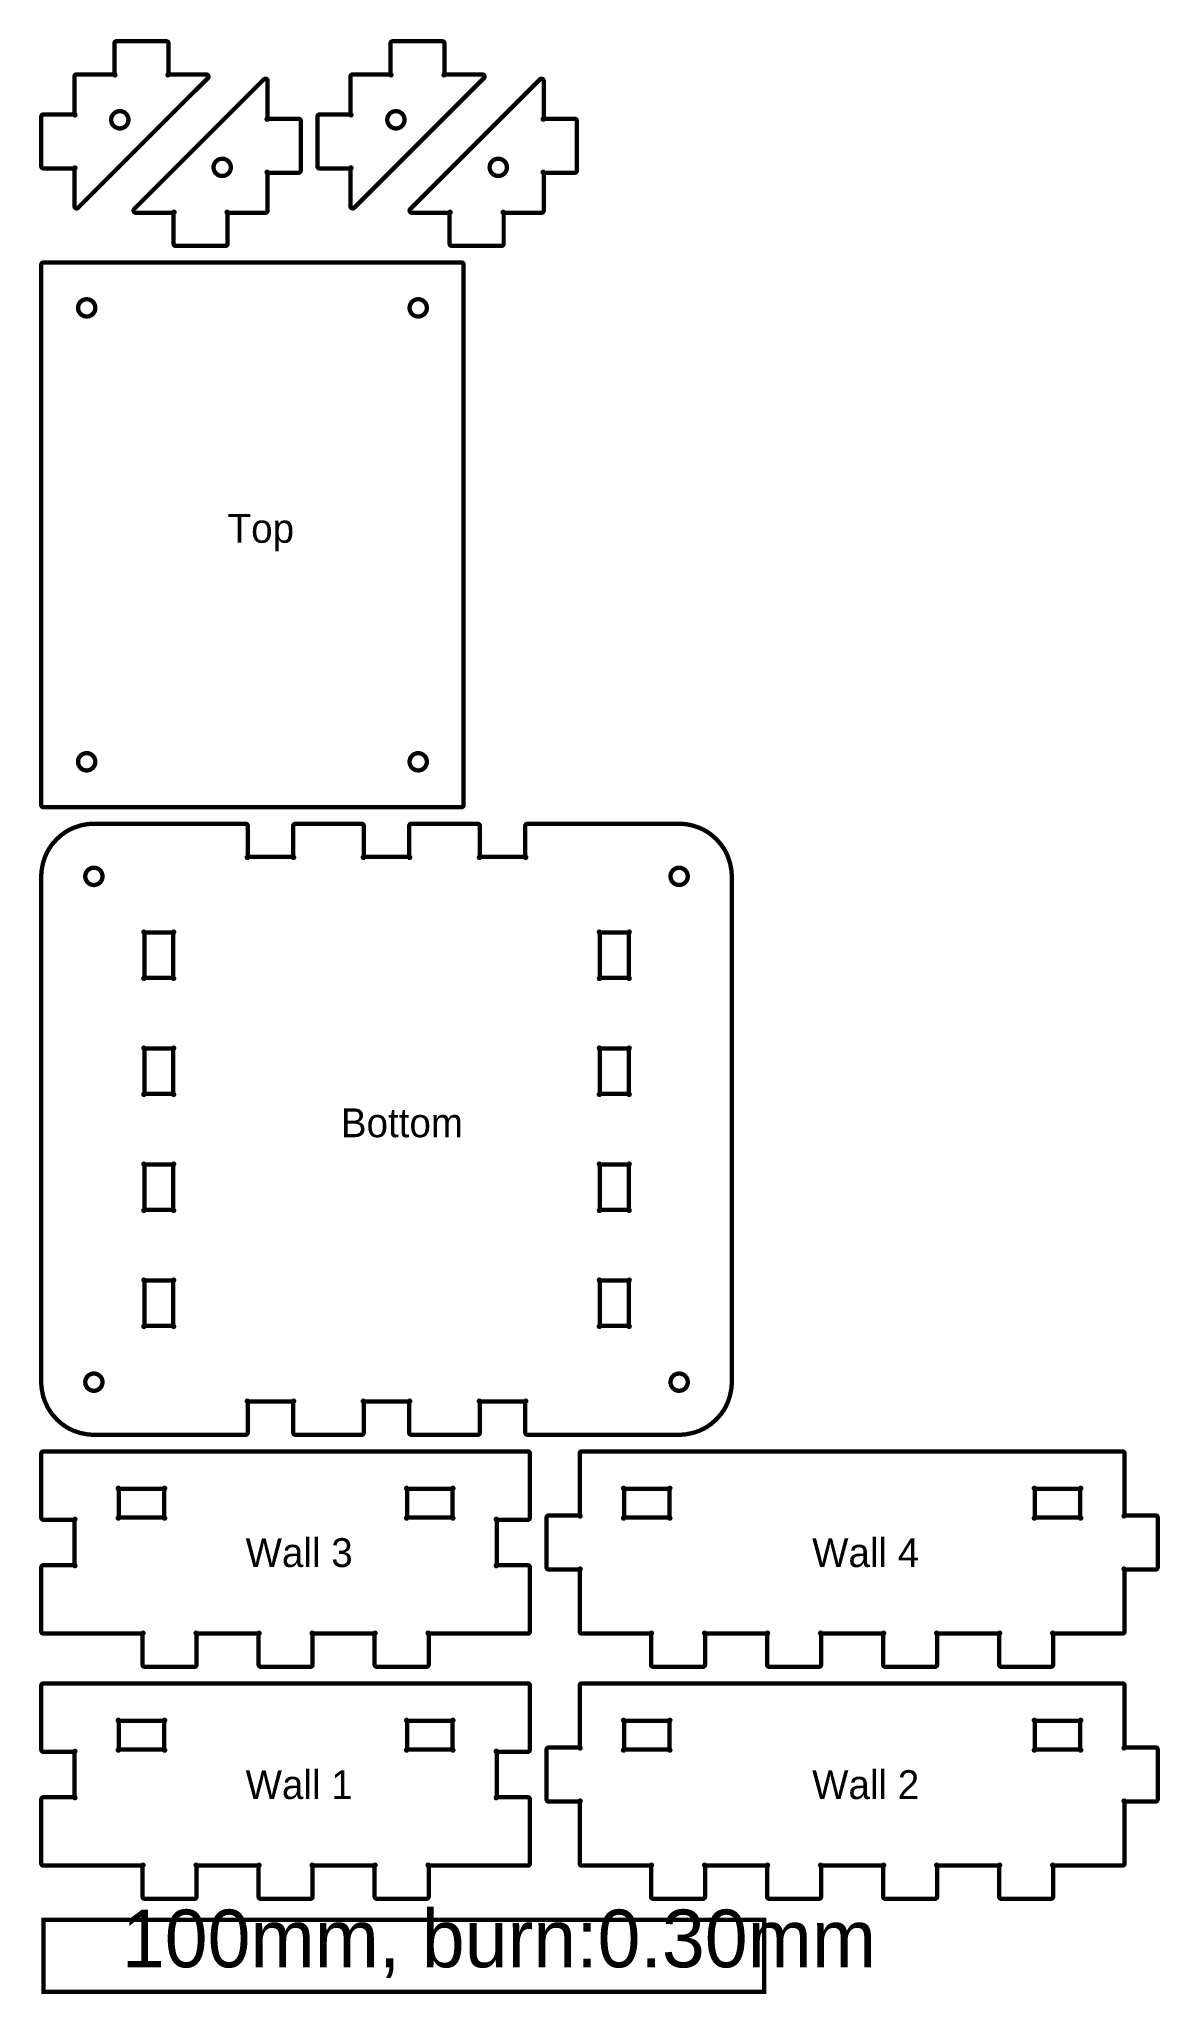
# Model space of a CAD drawing. Extents: x 10 to 165, y 10 to 281.
import ezdxf

# ---------------------------------------------------------------- set-up
doc = ezdxf.new("R2010")
doc.units = 0
doc.layers.get('0').update_dxf_attribs({"linetype": 'CONTINUOUS'})

msp = doc.modelspace()

# ---------------------------------------------------------------- texts
at = {"color": 1}
for s, height, p in [('Top', 4.0005, (35.9541, 211.096)), ('Bottom', 4.0005, (51.6636, 128.596)), ('Wall 3', 4.0005, (38.4443, 68.9462)), ('Wall 4', 4.0005, (117.045, 68.9462)), ('Wall 1', 4.0005, (38.4443, 36.7464)), ('Wall 2', 4.0005, (117.045, 36.7464)), ('100mm, burn:0.30mm', 8.001, (21.2742, 13.3923))]:
    msp.add_text(s, height=height, dxfattribs=at).set_placement(p)

# ---------------------------------------------------------------- linework, layer by layer
at = {"color": 0, "const_width": 0.6}
for points in [[(32.9999, 276.1), (27.7496, 276.1), (27.7275, 276.1), (27.6628, 276.088), (27.6228, 276.058), (27.6173, 276.021), (27.6365, 275.988), (27.6696, 275.969), (27.7068, 275.974), (27.7372, 276.014), (27.7496, 276.079), (27.7496, 276.1), (27.7496, 280.4), (27.7496, 280.431), (27.7247, 280.518), (27.6614, 280.613), (27.5663, 280.676), (27.4794, 280.7), (27.4505, 280.7), (20.5507, 280.7), (20.5204, 280.7), (20.4322, 280.676), (20.3371, 280.613), (20.2737, 280.518), (20.2503, 280.431), (20.2503, 280.4), (20.2503, 276.1), (20.2503, 276.079), (20.2613, 276.014), (20.2916, 275.974), (20.3288, 275.969), (20.3619, 275.988), (20.3812, 276.021), (20.3757, 276.058), (20.3357, 276.088), (20.2709, 276.1), (20.2503, 276.1), (14.9999, 276.1), (14.9696, 276.1), (14.8828, 276.076), (14.7877, 276.013), (14.723, 275.918), (14.6995, 275.831), (14.6995, 275.801), (14.6995, 270.55), (14.6995, 270.529), (14.7106, 270.465), (14.7409, 270.425), (14.7781, 270.419), (14.8112, 270.439), (14.8305, 270.472), (14.8249, 270.509), (14.785, 270.539), (14.7202, 270.55), (14.6995, 270.55), (10.4001, 270.55), (10.3697, 270.55), (10.2829, 270.527), (10.1878, 270.462), (10.1231, 270.367), (10.0996, 270.28), (10.0996, 270.25), (10.0996, 263.35), (10.0996, 263.321), (10.1231, 263.234), (10.1878, 263.138), (10.2829, 263.075), (10.3697, 263.049), (10.4001, 263.049), (14.6995, 263.049), (14.7202, 263.049), (14.785, 263.062), (14.8249, 263.092), (14.8305, 263.13), (14.8112, 263.163), (14.7781, 263.182), (14.7409, 263.176), (14.7106, 263.136), (14.6995, 263.072), (14.6995, 263.049), (14.6995, 257.8), (14.6995, 257.772), (14.723, 257.683), (14.7877, 257.588), (14.8828, 257.525), (14.9696, 257.5), (14.9999, 257.5), (15.0275, 257.5), (15.1143, 257.524), (15.197, 257.575), (15.2122, 257.588), (33.2121, 275.588), (33.2259, 275.602), (33.2769, 275.686), (33.3003, 275.773), (33.3003, 275.801), (33.3003, 275.831), (33.2755, 275.918), (33.2121, 276.013), (33.1156, 276.076), (33.0288, 276.1), (32.9999, 276.1)], [(71.3024, 276.1), (66.052, 276.1), (66.0301, 276.1), (65.9652, 276.088), (65.9253, 276.058), (65.9197, 276.021), (65.9391, 275.988), (65.9723, 275.969), (66.0093, 275.974), (66.0396, 276.014), (66.052, 276.079), (66.052, 276.1), (66.052, 280.4), (66.052, 280.431), (66.0273, 280.518), (65.9638, 280.613), (65.8689, 280.676), (65.7821, 280.7), (65.7532, 280.7), (58.8518, 280.7), (58.8215, 280.7), (58.7347, 280.676), (58.6398, 280.613), (58.5763, 280.518), (58.553, 280.431), (58.553, 280.4), (58.553, 276.1), (58.553, 276.079), (58.5639, 276.014), (58.5943, 275.974), (58.6313, 275.969), (58.6645, 275.988), (58.6839, 276.021), (58.6782, 276.058), (58.6384, 276.088), (58.5735, 276.1), (58.553, 276.1), (53.3026, 276.1), (53.2723, 276.1), (53.1855, 276.076), (53.0902, 276.013), (53.0257, 275.918), (53.002, 275.831), (53.002, 275.801), (53.002, 270.55), (53.002, 270.529), (53.013, 270.465), (53.0433, 270.425), (53.0807, 270.419), (53.1139, 270.439), (53.1329, 270.472), (53.1276, 270.509), (53.0874, 270.539), (53.0229, 270.55), (53.002, 270.55), (48.7027, 270.55), (48.6724, 270.55), (48.5856, 270.527), (48.4904, 270.462), (48.4258, 270.367), (48.4022, 270.28), (48.4022, 270.25), (48.4022, 263.35), (48.4022, 263.321), (48.4258, 263.234), (48.4904, 263.138), (48.5856, 263.075), (48.6724, 263.049), (48.7027, 263.049), (53.002, 263.049), (53.0229, 263.049), (53.0874, 263.062), (53.1276, 263.092), (53.1329, 263.13), (53.1139, 263.163), (53.0807, 263.182), (53.0433, 263.176), (53.013, 263.136), (53.002, 263.072), (53.002, 263.049), (53.002, 257.8), (53.002, 257.772), (53.0257, 257.683), (53.0902, 257.588), (53.1855, 257.525), (53.2723, 257.5), (53.3026, 257.5), (53.3301, 257.5), (53.4169, 257.524), (53.4995, 257.575), (53.5146, 257.588), (71.5148, 275.588), (71.5285, 275.602), (71.5793, 275.686), (71.603, 275.773), (71.603, 275.801), (71.603, 275.831), (71.5779, 275.918), (71.5148, 276.013), (71.4181, 276.076), (71.3313, 276.1), (71.3024, 276.1)], [(23.202, 256.899), (28.4523, 256.899), (28.473, 256.899), (28.5378, 256.912), (28.5778, 256.942), (28.5833, 256.979), (28.564, 257.012), (28.5309, 257.032), (28.4937, 257.026), (28.4634, 256.986), (28.4523, 256.921), (28.4523, 256.899), (28.4523, 252.6), (28.4523, 252.571), (28.4758, 252.484), (28.5392, 252.388), (28.6343, 252.324), (28.7225, 252.3), (28.7528, 252.3), (35.6528, 252.3), (35.6817, 252.3), (35.7685, 252.324), (35.8634, 252.388), (35.9269, 252.484), (35.9516, 252.571), (35.9516, 252.6), (35.9516, 256.899), (35.9516, 256.921), (35.9392, 256.986), (35.9089, 257.026), (35.8719, 257.032), (35.8387, 257.012), (35.8193, 256.979), (35.8249, 256.942), (35.8648, 256.912), (35.9297, 256.899), (35.9516, 256.899), (41.202, 256.899), (41.2309, 256.899), (41.3191, 256.924), (41.4143, 256.988), (41.4775, 257.084), (41.5025, 257.171), (41.5025, 257.2), (41.5025, 262.45), (41.5025, 262.472), (41.4898, 262.537), (41.4595, 262.577), (41.4225, 262.582), (41.3893, 262.563), (41.3702, 262.53), (41.3755, 262.493), (41.4154, 262.462), (41.4803, 262.45), (41.5025, 262.45), (45.8033, 262.45), (45.8322, 262.45), (45.919, 262.475), (46.0142, 262.538), (46.0774, 262.634), (46.1024, 262.722), (46.1024, 262.751), (46.1024, 269.65), (46.1024, 269.681), (46.0774, 269.767), (46.0142, 269.863), (45.919, 269.927), (45.8322, 269.951), (45.8033, 269.951), (41.5025, 269.951), (41.4803, 269.951), (41.4154, 269.94), (41.3755, 269.91), (41.3702, 269.872), (41.3893, 269.839), (41.4225, 269.82), (41.4595, 269.825), (41.4898, 269.865), (41.5025, 269.93), (41.5025, 269.951), (41.5025, 275.2), (41.5025, 275.23), (41.4775, 275.317), (41.4143, 275.412), (41.3191, 275.477), (41.2309, 275.5), (41.202, 275.5), (41.173, 275.5), (41.0877, 275.478), (41.0034, 275.427), (40.9896, 275.412), (22.9898, 257.412), (22.976, 257.398), (22.9251, 257.315), (22.903, 257.229), (22.903, 257.2), (22.903, 257.171), (22.9264, 257.084), (22.9898, 256.988), (23.0849, 256.924), (23.1717, 256.899), (23.202, 256.899)], [(61.5047, 256.899), (66.7551, 256.899), (66.7755, 256.899), (66.8405, 256.912), (66.8803, 256.942), (66.886, 256.979), (66.8666, 257.012), (66.8334, 257.032), (66.7964, 257.026), (66.766, 256.986), (66.7551, 256.921), (66.7551, 256.899), (66.7551, 252.6), (66.7551, 252.571), (66.7784, 252.484), (66.8419, 252.388), (66.9368, 252.324), (67.025, 252.3), (67.0553, 252.3), (73.9553, 252.3), (73.9842, 252.3), (74.071, 252.324), (74.1659, 252.388), (74.2294, 252.484), (74.2541, 252.571), (74.2541, 252.6), (74.2541, 256.899), (74.2541, 256.921), (74.2417, 256.986), (74.2114, 257.026), (74.1743, 257.032), (74.1412, 257.012), (74.1218, 256.979), (74.1274, 256.942), (74.1673, 256.912), (74.2322, 256.899), (74.2541, 256.899), (79.5045, 256.899), (79.5334, 256.899), (79.6216, 256.924), (79.7168, 256.988), (79.78, 257.084), (79.805, 257.171), (79.805, 257.2), (79.805, 262.45), (79.805, 262.472), (79.7927, 262.537), (79.7624, 262.577), (79.725, 262.582), (79.6918, 262.563), (79.6727, 262.53), (79.678, 262.493), (79.7183, 262.462), (79.7828, 262.45), (79.805, 262.45), (84.1043, 262.45), (84.1333, 262.45), (84.2215, 262.475), (84.3167, 262.538), (84.3802, 262.634), (84.4049, 262.722), (84.4049, 262.751), (84.4049, 269.65), (84.4049, 269.681), (84.3802, 269.767), (84.3167, 269.863), (84.2215, 269.927), (84.1333, 269.951), (84.1043, 269.951), (79.805, 269.951), (79.7828, 269.951), (79.7183, 269.94), (79.678, 269.91), (79.6727, 269.872), (79.6918, 269.839), (79.725, 269.82), (79.7624, 269.825), (79.7927, 269.865), (79.805, 269.93), (79.805, 269.951), (79.805, 275.2), (79.805, 275.23), (79.78, 275.317), (79.7168, 275.412), (79.6216, 275.477), (79.5334, 275.5), (79.5045, 275.5), (79.4755, 275.5), (79.3902, 275.478), (79.3062, 275.427), (79.2925, 275.412), (61.2923, 257.412), (61.2786, 257.398), (61.2278, 257.315), (61.2041, 257.229), (61.2041, 257.2), (61.2041, 257.171), (61.2278, 257.084), (61.2923, 256.988), (61.3876, 256.924), (61.4743, 256.899), (61.5047, 256.899)], [(10.4001, 174.4), (68.4004, 174.4), (68.4294, 174.4), (68.5161, 174.425), (68.611, 174.488), (68.6745, 174.584), (68.6992, 174.672), (68.6992, 174.701), (68.6992, 249.701), (68.6992, 249.731), (68.6745, 249.818), (68.611, 249.913), (68.5161, 249.976), (68.4294, 249.999), (68.4004, 249.999), (10.4001, 249.999), (10.3697, 249.999), (10.2829, 249.976), (10.1878, 249.913), (10.1231, 249.818), (10.0996, 249.731), (10.0996, 249.701), (10.0996, 174.701), (10.0996, 174.672), (10.1231, 174.584), (10.1878, 174.488), (10.2829, 174.425), (10.3697, 174.4), (10.4001, 174.4)], [(17.4005, 87.3002), (28.9994, 87.3002), (38.45, 87.3002), (38.4789, 87.3002), (38.5657, 87.3248), (38.6623, 87.3883), (38.7255, 87.4832), (38.7505, 87.5714), (38.7505, 87.6004), (38.7505, 91.9), (38.7505, 91.9219), (38.7382, 91.9868), (38.7078, 92.0267), (38.6704, 92.0323), (38.6373, 92.0129), (38.6182, 91.9798), (38.6235, 91.9427), (38.6637, 91.9124), (38.7283, 91.9), (38.7505, 91.9), (45.0494, 91.9), (45.0702, 91.9), (45.1347, 91.9124), (45.175, 91.9427), (45.1803, 91.9798), (45.1612, 92.0129), (45.128, 92.0323), (45.0906, 92.0267), (45.0603, 91.9868), (45.0494, 91.9219), (45.0494, 91.9), (45.0494, 87.6004), (45.0494, 87.5714), (45.073, 87.4832), (45.1376, 87.3883), (45.2328, 87.3248), (45.3196, 87.3002), (45.3499, 87.3002), (54.5497, 87.3002), (54.5786, 87.3002), (54.6668, 87.3248), (54.7617, 87.3883), (54.8252, 87.4832), (54.8499, 87.5714), (54.8499, 87.6004), (54.8499, 91.9), (54.8499, 91.9219), (54.8375, 91.9868), (54.8072, 92.0267), (54.7702, 92.0323), (54.737, 92.0129), (54.7176, 91.9798), (54.7232, 91.9427), (54.7631, 91.9124), (54.828, 91.9), (54.8499, 91.9), (61.1505, 91.9), (61.171, 91.9), (61.2359, 91.9124), (61.2757, 91.9427), (61.2814, 91.9798), (61.262, 92.0129), (61.2292, 92.0323), (61.1918, 92.0267), (61.1614, 91.9868), (61.1505, 91.9219), (61.1505, 91.9), (61.1505, 87.6004), (61.1505, 87.5714), (61.1738, 87.4832), (61.2373, 87.3883), (61.3322, 87.3248), (61.4193, 87.3002), (61.4497, 87.3002), (70.6508, 87.3002), (70.6797, 87.3002), (70.7665, 87.3248), (70.8614, 87.3883), (70.9249, 87.4832), (70.9496, 87.5714), (70.9496, 87.6004), (70.9496, 91.9), (70.9496, 91.9219), (70.9373, 91.9868), (70.9069, 92.0267), (70.8699, 92.0323), (70.8367, 92.0129), (70.8173, 91.9798), (70.823, 91.9427), (70.8628, 91.9124), (70.9277, 91.9), (70.9496, 91.9), (77.2502, 91.9), (77.2707, 91.9), (77.3356, 91.9124), (77.3755, 91.9427), (77.3811, 91.9798), (77.3617, 92.0129), (77.3285, 92.0323), (77.2915, 92.0267), (77.2612, 91.9868), (77.2502, 91.9219), (77.2502, 91.9), (77.2502, 87.6004), (77.2502, 87.5714), (77.2735, 87.4832), (77.337, 87.3883), (77.4319, 87.3248), (77.5201, 87.3002), (77.5504, 87.3002), (86.9996, 87.3002), (98.6, 87.3002), (98.8385, 87.3002), (99.5535, 87.3637), (100.489, 87.5496), (101.39, 87.8554), (102.042, 88.1599), (102.251, 88.2784), (102.456, 88.3984), (103.046, 88.8104), (103.762, 89.4387), (104.39, 90.1555), (104.803, 90.745), (104.922, 90.9507), (105.041, 91.1571), (105.344, 91.809), (105.65, 92.7118), (105.836, 93.6459), (105.9, 94.361), (105.9, 94.5995), (105.9, 164.799), (105.9, 165.039), (105.836, 165.756), (105.65, 166.69), (105.344, 167.593), (105.041, 168.245), (104.922, 168.45), (104.803, 168.657), (104.39, 169.247), (103.762, 169.962), (103.046, 170.591), (102.456, 171.003), (102.251, 171.122), (102.042, 171.242), (101.39, 171.546), (100.489, 171.853), (99.5535, 172.038), (98.8385, 172.101), (98.6, 172.101), (86.9996, 172.101), (77.5504, 172.101), (77.5201, 172.101), (77.4319, 172.077), (77.337, 172.012), (77.2735, 171.917), (77.2502, 171.83), (77.2502, 171.8), (77.2502, 167.501), (77.2502, 167.48), (77.2612, 167.415), (77.2915, 167.375), (77.3285, 167.37), (77.3617, 167.389), (77.3811, 167.422), (77.3755, 167.459), (77.3356, 167.489), (77.2707, 167.501), (77.2502, 167.501), (70.9496, 167.501), (70.9277, 167.501), (70.8628, 167.489), (70.823, 167.459), (70.8173, 167.422), (70.8367, 167.389), (70.8699, 167.37), (70.9069, 167.375), (70.9373, 167.415), (70.9496, 167.48), (70.9496, 167.501), (70.9496, 171.8), (70.9496, 171.83), (70.9249, 171.917), (70.8614, 172.012), (70.7665, 172.077), (70.6797, 172.101), (70.6508, 172.101), (61.4497, 172.101), (61.4193, 172.101), (61.3322, 172.077), (61.2373, 172.012), (61.1738, 171.917), (61.1505, 171.83), (61.1505, 171.8), (61.1505, 167.501), (61.1505, 167.48), (61.1614, 167.415), (61.1918, 167.375), (61.2292, 167.37), (61.262, 167.389), (61.2814, 167.422), (61.2757, 167.459), (61.2359, 167.489), (61.171, 167.501), (61.1505, 167.501), (54.8499, 167.501), (54.828, 167.501), (54.7631, 167.489), (54.7232, 167.459), (54.7176, 167.422), (54.737, 167.389), (54.7702, 167.37), (54.8072, 167.375), (54.8375, 167.415), (54.8499, 167.48), (54.8499, 167.501), (54.8499, 171.8), (54.8499, 171.83), (54.8252, 171.917), (54.7617, 172.012), (54.6668, 172.077), (54.5786, 172.101), (54.5497, 172.101), (45.3499, 172.101), (45.3196, 172.101), (45.2328, 172.077), (45.1376, 172.012), (45.073, 171.917), (45.0494, 171.83), (45.0494, 171.8), (45.0494, 167.501), (45.0494, 167.48), (45.0603, 167.415), (45.0906, 167.375), (45.128, 167.37), (45.1612, 167.389), (45.1803, 167.422), (45.175, 167.459), (45.1347, 167.489), (45.0702, 167.501), (45.0494, 167.501), (38.7505, 167.501), (38.7283, 167.501), (38.6637, 167.489), (38.6235, 167.459), (38.6182, 167.422), (38.6373, 167.389), (38.6704, 167.37), (38.7078, 167.375), (38.7382, 167.415), (38.7505, 167.48), (38.7505, 167.501), (38.7505, 171.8), (38.7505, 171.83), (38.7255, 171.917), (38.6623, 172.012), (38.5657, 172.077), (38.4789, 172.101), (38.45, 172.101), (28.9994, 172.101), (17.4005, 172.101), (17.1607, 172.101), (16.4441, 172.038), (15.5098, 171.853), (14.6072, 171.546), (13.9554, 171.242), (13.7501, 171.122), (13.5434, 171.003), (12.9536, 170.591), (12.2384, 169.962), (11.6086, 169.247), (11.1966, 168.657), (11.078, 168.45), (10.9582, 168.245), (10.6536, 167.593), (10.3477, 166.69), (10.1617, 165.756), (10.0996, 165.039), (10.0996, 164.799), (10.0996, 94.5995), (10.0996, 94.361), (10.1617, 93.6459), (10.3477, 92.7118), (10.6536, 91.809), (10.9582, 91.1571), (11.078, 90.9507), (11.1966, 90.745), (11.6086, 90.1555), (12.2384, 89.4387), (12.9536, 88.8104), (13.5434, 88.3984), (13.7501, 88.2784), (13.9554, 88.1599), (14.6072, 87.8554), (15.5098, 87.5496), (16.4441, 87.3637), (17.1607, 87.3002), (17.4005, 87.3002)], [(14.9999, 59.6995), (24.1501, 59.6995), (24.1708, 59.6995), (24.2356, 59.7119), (24.2755, 59.7422), (24.281, 59.7793), (24.2617, 59.8124), (24.2287, 59.8318), (24.1915, 59.8262), (24.1611, 59.7863), (24.1501, 59.7214), (24.1501, 59.6995), (24.1501, 55.3999), (24.1501, 55.3709), (24.1735, 55.2842), (24.2369, 55.1879), (24.332, 55.1243), (24.4202, 55.0997), (24.4505, 55.0997), (31.3504, 55.0997), (31.3793, 55.0997), (31.4661, 55.1243), (31.5626, 55.1879), (31.626, 55.2842), (31.6508, 55.3709), (31.6508, 55.3999), (31.6508, 59.6995), (31.6508, 59.7214), (31.6384, 59.7863), (31.6081, 59.8262), (31.5709, 59.8318), (31.5378, 59.8124), (31.5185, 59.7793), (31.524, 59.7422), (31.564, 59.7119), (31.6288, 59.6995), (31.6508, 59.6995), (40.2498, 59.6995), (40.2703, 59.6995), (40.3352, 59.7119), (40.3751, 59.7422), (40.3807, 59.7793), (40.3613, 59.8124), (40.3281, 59.8318), (40.2911, 59.8262), (40.2608, 59.7863), (40.2498, 59.7214), (40.2498, 59.6995), (40.2498, 55.3999), (40.2498, 55.3709), (40.2731, 55.2842), (40.338, 55.1879), (40.4329, 55.1243), (40.5197, 55.0997), (40.55, 55.0997), (47.45, 55.0997), (47.4789, 55.0997), (47.5657, 55.1243), (47.662, 55.1879), (47.7255, 55.2842), (47.7502, 55.3709), (47.7502, 55.3999), (47.7502, 59.6995), (47.7502, 59.7214), (47.7379, 59.7863), (47.7075, 59.8262), (47.6705, 59.8318), (47.6373, 59.8124), (47.6179, 59.7793), (47.6236, 59.7422), (47.6635, 59.7119), (47.7284, 59.6995), (47.7502, 59.6995), (56.3492, 59.6995), (56.37, 59.6995), (56.4349, 59.7119), (56.4748, 59.7422), (56.4804, 59.7793), (56.461, 59.8124), (56.4279, 59.8318), (56.3908, 59.8262), (56.3605, 59.7863), (56.3492, 59.7214), (56.3492, 59.6995), (56.3492, 55.3999), (56.3492, 55.3709), (56.3728, 55.2842), (56.4374, 55.1879), (56.5326, 55.1243), (56.6194, 55.0997), (56.6498, 55.0997), (63.5497, 55.0997), (63.5787, 55.0997), (63.6655, 55.1243), (63.7618, 55.1879), (63.8253, 55.2842), (63.85, 55.3709), (63.85, 55.3999), (63.85, 59.6995), (63.85, 59.7214), (63.8376, 59.7863), (63.8073, 59.8262), (63.7702, 59.8318), (63.7371, 59.8124), (63.7177, 59.7793), (63.7233, 59.7422), (63.7632, 59.7119), (63.8281, 59.6995), (63.85, 59.6995), (73.0003, 59.6995), (77.6002, 59.6995), (77.6291, 59.6995), (77.7159, 59.7242), (77.8122, 59.7877), (77.8757, 59.884), (77.9004, 59.9708), (77.9004, 59.9997), (77.9004, 68.9007), (77.9004, 68.931), (77.8757, 69.0178), (77.8122, 69.1127), (77.7159, 69.1762), (77.6291, 69.1995), (77.6002, 69.1995), (73.3005, 69.1995), (73.2786, 69.1995), (73.2137, 69.1885), (73.1739, 69.1582), (73.1682, 69.1212), (73.1876, 69.088), (73.2208, 69.0686), (73.2578, 69.0742), (73.2882, 69.1141), (73.3005, 69.179), (73.3005, 69.1995), (73.3005, 75.5001), (73.3005, 75.522), (73.2882, 75.5869), (73.2578, 75.6267), (73.2208, 75.6324), (73.1876, 75.613), (73.1682, 75.5798), (73.1739, 75.5428), (73.2137, 75.5124), (73.2786, 75.5001), (73.3005, 75.5001), (77.6002, 75.5001), (77.6291, 75.5001), (77.7159, 75.5248), (77.8122, 75.5883), (77.8757, 75.6832), (77.9004, 75.7714), (77.9004, 75.8003), (77.9004, 84.6998), (77.9004, 84.7302), (77.8757, 84.8169), (77.8122, 84.9119), (77.7159, 84.9768), (77.6291, 85), (77.6002, 85), (73.0003, 85), (14.9999, 85), (10.4001, 85), (10.3697, 85), (10.2829, 84.9768), (10.1878, 84.9119), (10.1231, 84.8169), (10.0996, 84.7302), (10.0996, 84.6998), (10.0996, 75.8003), (10.0996, 75.7714), (10.1231, 75.6832), (10.1878, 75.5883), (10.2829, 75.5248), (10.3697, 75.5001), (10.4001, 75.5001), (14.6995, 75.5001), (14.7202, 75.5001), (14.785, 75.5124), (14.8249, 75.5428), (14.8305, 75.5798), (14.8112, 75.613), (14.7781, 75.6324), (14.7409, 75.6267), (14.7106, 75.5869), (14.6995, 75.522), (14.6995, 75.5001), (14.6995, 69.1995), (14.6995, 69.179), (14.7106, 69.1141), (14.7409, 69.0742), (14.7781, 69.0686), (14.8112, 69.088), (14.8305, 69.1212), (14.8249, 69.1582), (14.785, 69.1885), (14.7202, 69.1995), (14.6995, 69.1995), (10.4001, 69.1995), (10.3697, 69.1995), (10.2829, 69.1762), (10.1878, 69.1127), (10.1231, 69.0178), (10.0996, 68.931), (10.0996, 68.9007), (10.0996, 59.9997), (10.0996, 59.9708), (10.1231, 59.884), (10.1878, 59.7877), (10.2829, 59.7242), (10.3697, 59.6995), (10.4001, 59.6995), (14.9999, 59.6995)], [(85.0995, 59.6995), (94.7, 59.6995), (94.7208, 59.6995), (94.7857, 59.7119), (94.8256, 59.7422), (94.8312, 59.7793), (94.8118, 59.8124), (94.7787, 59.8318), (94.7416, 59.8262), (94.7113, 59.7863), (94.7, 59.7214), (94.7, 59.6995), (94.7, 55.3999), (94.7, 55.3709), (94.7237, 55.2842), (94.7872, 55.1879), (94.8821, 55.1243), (94.9688, 55.0997), (94.9992, 55.0997), (101.901, 55.0997), (101.929, 55.0997), (102.016, 55.1243), (102.111, 55.1879), (102.175, 55.2842), (102.199, 55.3709), (102.199, 55.3999), (102.199, 59.6995), (102.199, 59.7214), (102.187, 59.7863), (102.157, 59.8262), (102.12, 59.8318), (102.086, 59.8124), (102.067, 59.7793), (102.073, 59.7422), (102.113, 59.7119), (102.177, 59.6995), (102.199, 59.6995), (110.8, 59.6995), (110.821, 59.6995), (110.885, 59.7119), (110.925, 59.7422), (110.931, 59.7793), (110.912, 59.8124), (110.878, 59.8318), (110.841, 59.8262), (110.811, 59.7863), (110.8, 59.7214), (110.8, 59.6995), (110.8, 55.3999), (110.8, 55.3709), (110.823, 55.2842), (110.888, 55.1879), (110.983, 55.1243), (111.07, 55.0997), (111.1, 55.0997), (118, 55.0997), (118.029, 55.0997), (118.116, 55.1243), (118.212, 55.1879), (118.276, 55.2842), (118.3, 55.3709), (118.3, 55.3999), (118.3, 59.6995), (118.3, 59.7214), (118.288, 59.7863), (118.258, 59.8262), (118.22, 59.8318), (118.188, 59.8124), (118.168, 59.7793), (118.174, 59.7422), (118.214, 59.7119), (118.278, 59.6995), (118.3, 59.6995), (126.901, 59.6995), (126.921, 59.6995), (126.986, 59.7119), (127.026, 59.7422), (127.032, 59.7793), (127.012, 59.8124), (126.979, 59.8318), (126.942, 59.8262), (126.912, 59.7863), (126.901, 59.7214), (126.901, 59.6995), (126.901, 55.3999), (126.901, 55.3709), (126.924, 55.2842), (126.988, 55.1879), (127.083, 55.1243), (127.169, 55.0997), (127.2, 55.0997), (134.1, 55.0997), (134.129, 55.0997), (134.217, 55.1243), (134.312, 55.1879), (134.375, 55.2842), (134.4, 55.3709), (134.4, 55.3999), (134.4, 59.6995), (134.4, 59.7214), (134.388, 59.7863), (134.357, 59.8262), (134.32, 59.8318), (134.287, 59.8124), (134.268, 59.7793), (134.273, 59.7422), (134.313, 59.7119), (134.378, 59.6995), (134.4, 59.6995), (143, 59.6995), (143.021, 59.6995), (143.086, 59.7119), (143.126, 59.7422), (143.131, 59.7793), (143.112, 59.8124), (143.079, 59.8318), (143.042, 59.8262), (143.012, 59.7863), (143, 59.7214), (143, 59.6995), (143, 55.3999), (143, 55.3709), (143.024, 55.2842), (143.087, 55.1879), (143.182, 55.1243), (143.269, 55.0997), (143.299, 55.0997), (150.201, 55.0997), (150.23, 55.0997), (150.316, 55.1243), (150.411, 55.1879), (150.475, 55.2842), (150.5, 55.3709), (150.5, 55.3999), (150.5, 59.6995), (150.5, 59.7214), (150.487, 59.7863), (150.457, 59.8262), (150.42, 59.8318), (150.387, 59.8124), (150.367, 59.7793), (150.373, 59.7422), (150.413, 59.7119), (150.478, 59.6995), (150.5, 59.6995), (160.1, 59.6995), (160.129, 59.6995), (160.216, 59.7242), (160.311, 59.7877), (160.375, 59.884), (160.4, 59.9708), (160.4, 59.9997), (160.4, 68.6001), (160.4, 68.6223), (160.387, 68.6869), (160.357, 68.7268), (160.32, 68.7324), (160.286, 68.713), (160.267, 68.6802), (160.273, 68.6428), (160.313, 68.6125), (160.377, 68.6001), (160.4, 68.6001), (164.7, 68.6001), (164.729, 68.6001), (164.816, 68.6248), (164.913, 68.6883), (164.976, 68.7836), (165.001, 68.8717), (165.001, 68.9007), (165.001, 75.8003), (165.001, 75.8306), (164.976, 75.9174), (164.913, 76.0127), (164.816, 76.0772), (164.729, 76.1009), (164.7, 76.1009), (160.4, 76.1009), (160.377, 76.1009), (160.313, 76.0899), (160.273, 76.0596), (160.267, 76.0222), (160.286, 75.989), (160.32, 75.97), (160.357, 75.9753), (160.387, 76.0155), (160.4, 76.0801), (160.4, 76.1009), (160.4, 84.6998), (160.4, 84.7302), (160.375, 84.8169), (160.311, 84.9119), (160.216, 84.9768), (160.129, 85), (160.1, 85), (85.0995, 85), (85.0692, 85), (84.9824, 84.9768), (84.8872, 84.9119), (84.8237, 84.8169), (84.8004, 84.7302), (84.8004, 84.6998), (84.8004, 76.1009), (84.8004, 76.0801), (84.8113, 76.0155), (84.8416, 75.9753), (84.879, 75.97), (84.9119, 75.989), (84.9313, 76.0222), (84.9256, 76.0596), (84.8857, 76.0899), (84.8212, 76.1009), (84.8004, 76.1009), (80.4997, 76.1009), (80.4693, 76.1009), (80.3822, 76.0772), (80.2873, 76.0127), (80.2238, 75.9174), (80.2005, 75.8306), (80.2005, 75.8003), (80.2005, 68.9007), (80.2005, 68.8717), (80.2238, 68.7836), (80.2873, 68.6883), (80.3822, 68.6248), (80.4693, 68.6001), (80.4997, 68.6001), (84.8004, 68.6001), (84.8212, 68.6001), (84.8857, 68.6125), (84.9256, 68.6428), (84.9313, 68.6802), (84.9119, 68.713), (84.879, 68.7324), (84.8416, 68.7268), (84.8113, 68.6869), (84.8004, 68.6223), (84.8004, 68.6001), (84.8004, 59.9997), (84.8004, 59.9708), (84.8237, 59.884), (84.8872, 59.7877), (84.9824, 59.7242), (85.0692, 59.6995), (85.0995, 59.6995)], [(14.9999, 27.5001), (24.1501, 27.5001), (24.1708, 27.5001), (24.2356, 27.5125), (24.2755, 27.5428), (24.281, 27.5801), (24.2617, 27.6131), (24.2287, 27.6324), (24.1915, 27.6269), (24.1611, 27.5869), (24.1501, 27.5222), (24.1501, 27.5001), (24.1501, 23.2006), (24.1501, 23.1717), (24.1735, 23.0835), (24.2369, 22.9884), (24.332, 22.9251), (24.4202, 22.9003), (24.4505, 22.9003), (31.3504, 22.9003), (31.3793, 22.9003), (31.4661, 22.9251), (31.5626, 22.9884), (31.626, 23.0835), (31.6508, 23.1717), (31.6508, 23.2006), (31.6508, 27.5001), (31.6508, 27.5222), (31.6384, 27.5869), (31.6081, 27.6269), (31.5709, 27.6324), (31.5378, 27.6131), (31.5185, 27.5801), (31.524, 27.5428), (31.564, 27.5125), (31.6288, 27.5001), (31.6508, 27.5001), (40.2498, 27.5001), (40.2703, 27.5001), (40.3352, 27.5125), (40.3751, 27.5428), (40.3807, 27.5801), (40.3613, 27.6131), (40.3281, 27.6324), (40.2911, 27.6269), (40.2608, 27.5869), (40.2498, 27.5222), (40.2498, 27.5001), (40.2498, 23.2006), (40.2498, 23.1717), (40.2731, 23.0835), (40.338, 22.9884), (40.4329, 22.9251), (40.5197, 22.9003), (40.55, 22.9003), (47.45, 22.9003), (47.4789, 22.9003), (47.5657, 22.9251), (47.662, 22.9884), (47.7255, 23.0835), (47.7502, 23.1717), (47.7502, 23.2006), (47.7502, 27.5001), (47.7502, 27.5222), (47.7379, 27.5869), (47.7075, 27.6269), (47.6705, 27.6324), (47.6373, 27.6131), (47.6179, 27.5801), (47.6236, 27.5428), (47.6635, 27.5125), (47.7284, 27.5001), (47.7502, 27.5001), (56.3492, 27.5001), (56.37, 27.5001), (56.4349, 27.5125), (56.4748, 27.5428), (56.4804, 27.5801), (56.461, 27.6131), (56.4279, 27.6324), (56.3908, 27.6269), (56.3605, 27.5869), (56.3492, 27.5222), (56.3492, 27.5001), (56.3492, 23.2006), (56.3492, 23.1717), (56.3728, 23.0835), (56.4374, 22.9884), (56.5326, 22.9251), (56.6194, 22.9003), (56.6498, 22.9003), (63.5497, 22.9003), (63.5787, 22.9003), (63.6655, 22.9251), (63.7618, 22.9884), (63.8253, 23.0835), (63.85, 23.1717), (63.85, 23.2006), (63.85, 27.5001), (63.85, 27.5222), (63.8376, 27.5869), (63.8073, 27.6269), (63.7702, 27.6324), (63.7371, 27.6131), (63.7177, 27.5801), (63.7233, 27.5428), (63.7632, 27.5125), (63.8281, 27.5001), (63.85, 27.5001), (73.0003, 27.5001), (77.6002, 27.5001), (77.6291, 27.5001), (77.7159, 27.5249), (77.8122, 27.5883), (77.8757, 27.6834), (77.9004, 27.7716), (77.9004, 27.8005), (77.9004, 36.6998), (77.9004, 36.7302), (77.8757, 36.8169), (77.8122, 36.9122), (77.7159, 36.9768), (77.6291, 37.0004), (77.6002, 37.0004), (73.3005, 37.0004), (73.2786, 37.0004), (73.2137, 36.9895), (73.1739, 36.9591), (73.1682, 36.9217), (73.1876, 36.8886), (73.2208, 36.8695), (73.2578, 36.8748), (73.2882, 36.915), (73.3005, 36.9796), (73.3005, 37.0004), (73.3005, 43.2992), (73.3005, 43.3215), (73.2882, 43.386), (73.2578, 43.4262), (73.2208, 43.4315), (73.1876, 43.4125), (73.1682, 43.3793), (73.1739, 43.3419), (73.2137, 43.3116), (73.2786, 43.2992), (73.3005, 43.2992), (77.6002, 43.2992), (77.6291, 43.2992), (77.7159, 43.3243), (77.8122, 43.3874), (77.8757, 43.4841), (77.9004, 43.5709), (77.9004, 43.5998), (77.9004, 52.5004), (77.9004, 52.5307), (77.8757, 52.6175), (77.8122, 52.7128), (77.7159, 52.7763), (77.6291, 52.7995), (77.6002, 52.7995), (73.0003, 52.7995), (14.9999, 52.7995), (10.4001, 52.7995), (10.3697, 52.7995), (10.2829, 52.7763), (10.1878, 52.7128), (10.1231, 52.6175), (10.0996, 52.5307), (10.0996, 52.5004), (10.0996, 43.5998), (10.0996, 43.5709), (10.1231, 43.4841), (10.1878, 43.3874), (10.2829, 43.3243), (10.3697, 43.2992), (10.4001, 43.2992), (14.6995, 43.2992), (14.7202, 43.2992), (14.785, 43.3116), (14.8249, 43.3419), (14.8305, 43.3793), (14.8112, 43.4125), (14.7781, 43.4315), (14.7409, 43.4262), (14.7106, 43.386), (14.6995, 43.3215), (14.6995, 43.2992), (14.6995, 37.0004), (14.6995, 36.9796), (14.7106, 36.915), (14.7409, 36.8748), (14.7781, 36.8695), (14.8112, 36.8886), (14.8305, 36.9217), (14.8249, 36.9591), (14.785, 36.9895), (14.7202, 37.0004), (14.6995, 37.0004), (10.4001, 37.0004), (10.3697, 37.0004), (10.2829, 36.9768), (10.1878, 36.9122), (10.1231, 36.8169), (10.0996, 36.7302), (10.0996, 36.6998), (10.0996, 27.8005), (10.0996, 27.7716), (10.1231, 27.6834), (10.1878, 27.5883), (10.2829, 27.5249), (10.3697, 27.5001), (10.4001, 27.5001), (14.9999, 27.5001)], [(85.0995, 27.5001), (94.7, 27.5001), (94.7208, 27.5001), (94.7857, 27.5125), (94.8256, 27.5428), (94.8312, 27.5801), (94.8118, 27.6131), (94.7787, 27.6324), (94.7416, 27.6269), (94.7113, 27.5869), (94.7, 27.5222), (94.7, 27.5001), (94.7, 23.2006), (94.7, 23.1717), (94.7237, 23.0835), (94.7872, 22.9884), (94.8821, 22.9251), (94.9688, 22.9003), (94.9992, 22.9003), (101.901, 22.9003), (101.929, 22.9003), (102.016, 22.9251), (102.111, 22.9884), (102.175, 23.0835), (102.199, 23.1717), (102.199, 23.2006), (102.199, 27.5001), (102.199, 27.5222), (102.187, 27.5869), (102.157, 27.6269), (102.12, 27.6324), (102.086, 27.6131), (102.067, 27.5801), (102.073, 27.5428), (102.113, 27.5125), (102.177, 27.5001), (102.199, 27.5001), (110.8, 27.5001), (110.821, 27.5001), (110.885, 27.5125), (110.925, 27.5428), (110.931, 27.5801), (110.912, 27.6131), (110.878, 27.6324), (110.841, 27.6269), (110.811, 27.5869), (110.8, 27.5222), (110.8, 27.5001), (110.8, 23.2006), (110.8, 23.1717), (110.823, 23.0835), (110.888, 22.9884), (110.983, 22.9251), (111.07, 22.9003), (111.1, 22.9003), (118, 22.9003), (118.029, 22.9003), (118.116, 22.9251), (118.212, 22.9884), (118.276, 23.0835), (118.3, 23.1717), (118.3, 23.2006), (118.3, 27.5001), (118.3, 27.5222), (118.288, 27.5869), (118.258, 27.6269), (118.22, 27.6324), (118.188, 27.6131), (118.168, 27.5801), (118.174, 27.5428), (118.214, 27.5125), (118.278, 27.5001), (118.3, 27.5001), (126.901, 27.5001), (126.921, 27.5001), (126.986, 27.5125), (127.026, 27.5428), (127.032, 27.5801), (127.012, 27.6131), (126.979, 27.6324), (126.942, 27.6269), (126.912, 27.5869), (126.901, 27.5222), (126.901, 27.5001), (126.901, 23.2006), (126.901, 23.1717), (126.924, 23.0835), (126.988, 22.9884), (127.083, 22.9251), (127.169, 22.9003), (127.2, 22.9003), (134.1, 22.9003), (134.129, 22.9003), (134.217, 22.9251), (134.312, 22.9884), (134.375, 23.0835), (134.4, 23.1717), (134.4, 23.2006), (134.4, 27.5001), (134.4, 27.5222), (134.388, 27.5869), (134.357, 27.6269), (134.32, 27.6324), (134.287, 27.6131), (134.268, 27.5801), (134.273, 27.5428), (134.313, 27.5125), (134.378, 27.5001), (134.4, 27.5001), (143, 27.5001), (143.021, 27.5001), (143.086, 27.5125), (143.126, 27.5428), (143.131, 27.5801), (143.112, 27.6131), (143.079, 27.6324), (143.042, 27.6269), (143.012, 27.5869), (143, 27.5222), (143, 27.5001), (143, 23.2006), (143, 23.1717), (143.024, 23.0835), (143.087, 22.9884), (143.182, 22.9251), (143.269, 22.9003), (143.299, 22.9003), (150.201, 22.9003), (150.23, 22.9003), (150.316, 22.9251), (150.411, 22.9884), (150.475, 23.0835), (150.5, 23.1717), (150.5, 23.2006), (150.5, 27.5001), (150.5, 27.5222), (150.487, 27.5869), (150.457, 27.6269), (150.42, 27.6324), (150.387, 27.6131), (150.367, 27.5801), (150.373, 27.5428), (150.413, 27.5125), (150.478, 27.5001), (150.5, 27.5001), (160.1, 27.5001), (160.129, 27.5001), (160.216, 27.5249), (160.311, 27.5883), (160.375, 27.6834), (160.4, 27.7716), (160.4, 27.8005), (160.4, 36.3996), (160.4, 36.4215), (160.387, 36.4864), (160.357, 36.5263), (160.32, 36.5319), (160.286, 36.5125), (160.267, 36.4793), (160.273, 36.4423), (160.313, 36.412), (160.377, 36.3996), (160.4, 36.3996), (164.7, 36.3996), (164.729, 36.3996), (164.816, 36.4243), (164.913, 36.4878), (164.976, 36.5841), (165.001, 36.6709), (165.001, 36.6998), (165.001, 43.5998), (165.001, 43.6301), (164.976, 43.7169), (164.913, 43.8118), (164.816, 43.8767), (164.729, 43.9), (164.7, 43.9), (160.4, 43.9), (160.377, 43.9), (160.313, 43.8891), (160.273, 43.8587), (160.267, 43.8217), (160.286, 43.7885), (160.32, 43.7691), (160.357, 43.7748), (160.387, 43.8146), (160.4, 43.8796), (160.4, 43.9), (160.4, 52.5004), (160.4, 52.5307), (160.375, 52.6175), (160.311, 52.7128), (160.216, 52.7763), (160.129, 52.7995), (160.1, 52.7995), (85.0995, 52.7995), (85.0692, 52.7995), (84.9824, 52.7763), (84.8872, 52.7128), (84.8237, 52.6175), (84.8004, 52.5307), (84.8004, 52.5004), (84.8004, 43.9), (84.8004, 43.8796), (84.8113, 43.8146), (84.8416, 43.7748), (84.879, 43.7691), (84.9119, 43.7885), (84.9313, 43.8217), (84.9256, 43.8587), (84.8857, 43.8891), (84.8212, 43.9), (84.8004, 43.9), (80.4997, 43.9), (80.4693, 43.9), (80.3822, 43.8767), (80.2873, 43.8118), (80.2238, 43.7169), (80.2005, 43.6301), (80.2005, 43.5998), (80.2005, 36.6998), (80.2005, 36.6709), (80.2238, 36.5841), (80.2873, 36.4878), (80.3822, 36.4243), (80.4693, 36.3996), (80.4997, 36.3996), (84.8004, 36.3996), (84.8212, 36.3996), (84.8857, 36.412), (84.9256, 36.4423), (84.9313, 36.4793), (84.9119, 36.5125), (84.879, 36.5319), (84.8416, 36.5263), (84.8113, 36.4864), (84.8004, 36.4215), (84.8004, 36.3996), (84.8004, 27.8005), (84.8004, 27.7716), (84.8237, 27.6834), (84.8872, 27.5883), (84.9824, 27.5249), (85.0692, 27.5001), (85.0995, 27.5001)], [(10.4001, 10.0004), (110.4, 10.0004), (110.4, 19.9995), (10.4001, 19.9995), (10.4001, 10.0004)]]:
    msp.add_lwpolyline(points, close=True, dxfattribs=at)
at = {"color": 5, "const_width": 0.6}
for points in [[(20.9999, 268.6), (20.9145, 268.6), (20.6609, 268.65), (20.3991, 268.76), (20.3509, 268.791), (20.3026, 268.822), (20.0918, 269.015), (19.9319, 269.25), (19.9085, 269.302), (19.8837, 269.354), (19.8107, 269.63), (19.8038, 269.913), (19.8121, 269.97), (19.8203, 270.028), (19.9085, 270.299), (20.0546, 270.544), (20.0932, 270.586), (20.1304, 270.63), (20.3509, 270.811), (20.6072, 270.936), (20.6623, 270.951), (20.7174, 270.968), (20.9999, 271.001), (21.2824, 270.968), (21.3376, 270.951), (21.3927, 270.936), (21.649, 270.811), (21.8681, 270.63), (21.9067, 270.586), (21.9439, 270.544), (22.09, 270.299), (22.1795, 270.028), (22.1878, 269.97), (22.1961, 269.913), (22.1878, 269.63), (22.1148, 269.354), (22.0913, 269.302), (22.0665, 269.25), (21.9067, 269.015), (21.6972, 268.822), (21.649, 268.791), (21.5994, 268.76), (21.3376, 268.65), (21.084, 268.6), (20.9999, 268.6)], [(59.3027, 268.6), (59.2169, 268.6), (58.9636, 268.65), (58.7015, 268.76), (58.6535, 268.791), (58.6052, 268.822), (58.3942, 269.015), (58.2344, 269.25), (58.2112, 269.302), (58.1865, 269.354), (58.1131, 269.63), (58.1064, 269.913), (58.1145, 269.97), (58.123, 270.028), (58.2112, 270.299), (58.3572, 270.544), (58.3957, 270.586), (58.4331, 270.63), (58.6535, 270.811), (58.9082, 270.936), (58.965, 270.951), (59.0201, 270.968), (59.3027, 271.001), (59.5849, 270.968), (59.6403, 270.951), (59.6953, 270.936), (59.9504, 270.811), (60.1708, 270.63), (60.2093, 270.586), (60.2463, 270.544), (60.3924, 270.299), (60.482, 270.028), (60.4905, 269.97), (60.4986, 269.913), (60.489, 269.63), (60.4174, 269.354), (60.3938, 269.302), (60.3691, 269.25), (60.2093, 269.015), (59.9997, 268.822), (59.9514, 268.791), (59.902, 268.76), (59.6403, 268.65), (59.3866, 268.6), (59.3027, 268.6)], [(35.202, 264.4), (35.2859, 264.4), (35.5395, 264.352), (35.8027, 264.241), (35.851, 264.21), (35.8994, 264.179), (36.1086, 263.987), (36.2701, 263.751), (36.2948, 263.699), (36.3181, 263.646), (36.3897, 263.371), (36.3982, 263.087), (36.3897, 263.029), (36.3816, 262.973), (36.2934, 262.702), (36.146, 262.459), (36.1086, 262.414), (36.0701, 262.371), (35.851, 262.191), (35.596, 262.066), (35.541, 262.049), (35.4845, 262.034), (35.202, 262.001), (34.9195, 262.034), (34.8644, 262.049), (34.8093, 262.066), (34.5529, 262.191), (34.3324, 262.371), (34.2952, 262.414), (34.2567, 262.459), (34.1106, 262.702), (34.0224, 262.973), (34.0141, 263.029), (34.0058, 263.087), (34.0141, 263.371), (34.0858, 263.646), (34.1106, 263.699), (34.134, 263.751), (34.2952, 263.987), (34.5047, 264.179), (34.5529, 264.21), (34.6012, 264.241), (34.863, 264.352), (35.1166, 264.4), (35.202, 264.4)], [(73.5044, 264.4), (73.5887, 264.4), (73.842, 264.352), (74.1056, 264.241), (74.1535, 264.21), (74.2019, 264.179), (74.4114, 263.987), (74.5712, 263.751), (74.5959, 263.699), (74.6196, 263.646), (74.6926, 263.371), (74.7007, 263.087), (74.6926, 263.029), (74.6841, 262.973), (74.5959, 262.702), (74.4485, 262.459), (74.4114, 262.414), (74.3726, 262.371), (74.1535, 262.191), (73.8988, 262.066), (73.8434, 262.049), (73.787, 262.034), (73.5044, 262.001), (73.2222, 262.034), (73.1668, 262.049), (73.1118, 262.066), (72.8557, 262.191), (72.6352, 262.371), (72.5978, 262.414), (72.5593, 262.459), (72.4133, 262.702), (72.3251, 262.973), (72.3166, 263.029), (72.3085, 263.087), (72.3166, 263.371), (72.3882, 263.646), (72.4133, 263.699), (72.4366, 263.751), (72.5964, 263.987), (72.8073, 264.179), (72.8557, 264.21), (72.9036, 264.241), (73.1654, 264.352), (73.4191, 264.4), (73.5044, 264.4)], [(16.4, 242.5), (16.3146, 242.5), (16.061, 242.55), (15.7992, 242.66), (15.751, 242.69), (15.7027, 242.722), (15.4919, 242.915), (15.332, 243.149), (15.3086, 243.202), (15.2838, 243.254), (15.2108, 243.53), (15.2039, 243.814), (15.2122, 243.87), (15.2204, 243.928), (15.3072, 244.199), (15.4547, 244.443), (15.4933, 244.486), (15.5305, 244.53), (15.751, 244.711), (16.0059, 244.836), (16.0624, 244.851), (16.1175, 244.868), (16.4, 244.901), (16.6825, 244.868), (16.7376, 244.851), (16.7928, 244.836), (17.0477, 244.711), (17.2682, 244.53), (17.3068, 244.486), (17.344, 244.443), (17.4901, 244.199), (17.5796, 243.928), (17.5879, 243.87), (17.5962, 243.814), (17.5865, 243.53), (17.5149, 243.254), (17.4914, 243.202), (17.4666, 243.149), (17.3068, 242.915), (17.0973, 242.722), (17.0491, 242.69), (16.9995, 242.66), (16.7376, 242.55), (16.4841, 242.5), (16.4, 242.5)], [(61.1999, 243.701), (61.1999, 243.786), (61.2482, 244.038), (61.3586, 244.3), (61.3904, 244.348), (61.4204, 244.398), (61.6133, 244.607), (61.849, 244.769), (61.9016, 244.792), (61.9538, 244.817), (62.2293, 244.888), (62.5133, 244.897), (62.5711, 244.888), (62.6276, 244.88), (62.8978, 244.792), (63.1416, 244.646), (63.1857, 244.607), (63.2284, 244.57), (63.409, 244.35), (63.5346, 244.093), (63.5512, 244.038), (63.5663, 243.983), (63.5991, 243.701), (63.5663, 243.417), (63.5512, 243.362), (63.5346, 243.307), (63.409, 243.052), (63.2284, 242.831), (63.1857, 242.792), (63.1416, 242.755), (62.8978, 242.609), (62.6276, 242.521), (62.5711, 242.513), (62.5133, 242.504), (62.2293, 242.513), (61.9538, 242.584), (61.9016, 242.608), (61.849, 242.632), (61.6133, 242.794), (61.4204, 243.003), (61.3904, 243.052), (61.3586, 243.1), (61.2482, 243.363), (61.1999, 243.616), (61.1999, 243.701)], [(17.6003, 180.699), (17.6003, 180.615), (17.5507, 180.362), (17.4405, 180.1), (17.4101, 180.052), (17.3784, 180.003), (17.1855, 179.794), (16.9499, 179.633), (16.8989, 179.608), (16.8465, 179.585), (16.5695, 179.513), (16.2857, 179.505), (16.2292, 179.513), (16.1713, 179.521), (15.9012, 179.609), (15.6573, 179.755), (15.6145, 179.792), (15.5704, 179.831), (15.3899, 180.052), (15.2631, 180.306), (15.248, 180.362), (15.2315, 180.417), (15.1984, 180.701), (15.2315, 180.983), (15.248, 181.038), (15.2631, 181.094), (15.3899, 181.35), (15.5704, 181.569), (15.6145, 181.606), (15.6573, 181.645), (15.9012, 181.792), (16.1713, 181.88), (16.2292, 181.887), (16.2857, 181.895), (16.5695, 181.889), (16.8465, 181.817), (16.8989, 181.792), (16.9499, 181.769), (17.1855, 181.608), (17.3784, 181.398), (17.4101, 181.349), (17.4405, 181.3), (17.5507, 181.038), (17.6003, 180.785), (17.6003, 180.699)], [(62.4004, 181.9), (62.4844, 181.9), (62.738, 181.851), (62.9998, 181.741), (63.0495, 181.709), (63.0975, 181.679), (63.3056, 181.486), (63.4668, 181.251), (63.4919, 181.198), (63.5152, 181.146), (63.5868, 180.872), (63.5963, 180.586), (63.5882, 180.528), (63.5801, 180.472), (63.4905, 180.202), (63.3444, 179.958), (63.307, 179.914), (63.2686, 179.871), (63.0481, 179.691), (62.793, 179.565), (62.738, 179.549), (62.683, 179.534), (62.4004, 179.5), (62.1178, 179.534), (62.0628, 179.549), (62.0063, 179.565), (61.7513, 179.691), (61.5308, 179.871), (61.4938, 179.914), (61.4549, 179.958), (61.3075, 180.202), (61.2207, 180.472), (61.2126, 180.528), (61.2041, 180.586), (61.2112, 180.872), (61.2842, 181.146), (61.3089, 181.198), (61.3322, 181.251), (61.4923, 181.486), (61.7015, 181.679), (61.7513, 181.709), (61.7996, 181.741), (62.0614, 181.851), (62.315, 181.9), (62.4004, 181.9)], [(17.4005, 163.599), (17.315, 163.599), (17.0615, 163.649), (16.7997, 163.761), (16.7514, 163.791), (16.7018, 163.823), (16.4924, 164.016), (16.3325, 164.25), (16.3091, 164.302), (16.2843, 164.355), (16.2112, 164.63), (16.2044, 164.914), (16.2126, 164.971), (16.2209, 165.028), (16.3077, 165.299), (16.4551, 165.544), (16.4937, 165.586), (16.531, 165.631), (16.7501, 165.811), (17.0064, 165.936), (17.0615, 165.952), (17.1166, 165.968), (17.3991, 166.001), (17.683, 165.968), (17.7381, 165.952), (17.7932, 165.936), (18.0482, 165.811), (18.2687, 165.631), (18.3072, 165.586), (18.3444, 165.544), (18.4905, 165.299), (18.5801, 165.028), (18.5884, 164.971), (18.5952, 164.914), (18.587, 164.63), (18.5153, 164.355), (18.4919, 164.302), (18.4671, 164.25), (18.3059, 164.016), (18.0964, 163.823), (18.0482, 163.791), (17.9999, 163.761), (17.7381, 163.649), (17.4845, 163.599), (17.4005, 163.599)], [(97.3998, 164.799), (97.3998, 164.885), (97.4478, 165.138), (97.5582, 165.401), (97.59, 165.449), (97.6203, 165.497), (97.8133, 165.708), (98.0489, 165.868), (98.1012, 165.891), (98.1534, 165.916), (98.4292, 165.989), (98.7129, 165.996), (98.7707, 165.988), (98.8275, 165.981), (99.0974, 165.892), (99.3415, 165.745), (99.3856, 165.706), (99.4283, 165.669), (99.6086, 165.45), (99.7356, 165.194), (99.7521, 165.138), (99.7673, 165.083), (99.8001, 164.801), (99.7673, 164.517), (99.7521, 164.462), (99.7356, 164.407), (99.6086, 164.152), (99.4283, 163.932), (99.3856, 163.893), (99.3415, 163.856), (99.0974, 163.71), (98.8275, 163.62), (98.7707, 163.612), (98.7129, 163.605), (98.4292, 163.613), (98.1534, 163.685), (98.1012, 163.708), (98.0489, 163.733), (97.8133, 163.893), (97.6203, 164.104), (97.59, 164.152), (97.5582, 164.2), (97.4478, 164.462), (97.3998, 164.715), (97.3998, 164.799)], [(24.3996, 153.85), (24.3996, 157), (24.3996, 157.022), (24.3871, 157.087), (24.3568, 157.127), (24.3196, 157.132), (24.2866, 157.113), (24.2673, 157.08), (24.2728, 157.043), (24.3127, 157.012), (24.3775, 157), (24.3996, 157), (28.4, 157), (28.4207, 157), (28.4854, 157.012), (28.5254, 157.043), (28.5309, 157.08), (28.5116, 157.113), (28.4786, 157.132), (28.4413, 157.127), (28.411, 157.087), (28.4, 157.022), (28.4, 157), (28.4, 150.7), (28.4, 150.679), (28.411, 150.614), (28.4413, 150.574), (28.4786, 150.569), (28.5116, 150.588), (28.5309, 150.621), (28.5254, 150.658), (28.4854, 150.688), (28.4207, 150.7), (28.4, 150.7), (24.3996, 150.7), (24.3775, 150.7), (24.3127, 150.688), (24.2728, 150.658), (24.2673, 150.621), (24.2866, 150.588), (24.3196, 150.569), (24.3568, 150.574), (24.3871, 150.614), (24.3996, 150.679), (24.3996, 150.7), (24.3996, 153.85)], [(91.5995, 153.85), (91.5995, 150.7), (91.5995, 150.679), (91.6107, 150.614), (91.6411, 150.574), (91.6781, 150.569), (91.7113, 150.588), (91.7303, 150.621), (91.725, 150.658), (91.6852, 150.688), (91.6203, 150.7), (91.5995, 150.7), (87.6004, 150.7), (87.5785, 150.7), (87.5136, 150.688), (87.4737, 150.658), (87.4681, 150.621), (87.4875, 150.588), (87.5206, 150.569), (87.5577, 150.574), (87.588, 150.614), (87.6004, 150.679), (87.6004, 150.7), (87.6004, 157), (87.6004, 157.022), (87.588, 157.087), (87.5577, 157.127), (87.5206, 157.132), (87.4875, 157.113), (87.4681, 157.08), (87.4737, 157.043), (87.5136, 157.012), (87.5785, 157), (87.6004, 157), (91.5995, 157), (91.6203, 157), (91.6852, 157.012), (91.725, 157.043), (91.7303, 157.08), (91.7113, 157.113), (91.6781, 157.132), (91.6411, 157.127), (91.6107, 157.087), (91.5995, 157.022), (91.5995, 157), (91.5995, 153.85)], [(24.3996, 137.75), (24.3996, 140.9), (24.3996, 140.922), (24.3871, 140.987), (24.3568, 141.027), (24.3196, 141.032), (24.2866, 141.013), (24.2673, 140.98), (24.2728, 140.943), (24.3127, 140.913), (24.3775, 140.9), (24.3996, 140.9), (28.4, 140.9), (28.4207, 140.9), (28.4854, 140.913), (28.5254, 140.943), (28.5309, 140.98), (28.5116, 141.013), (28.4786, 141.032), (28.4413, 141.027), (28.411, 140.987), (28.4, 140.922), (28.4, 140.9), (28.4, 134.6), (28.4, 134.579), (28.411, 134.515), (28.4413, 134.475), (28.4786, 134.469), (28.5116, 134.488), (28.5309, 134.521), (28.5254, 134.559), (28.4854, 134.589), (28.4207, 134.6), (28.4, 134.6), (24.3996, 134.6), (24.3775, 134.6), (24.3127, 134.589), (24.2728, 134.559), (24.2673, 134.521), (24.2866, 134.488), (24.3196, 134.469), (24.3568, 134.475), (24.3871, 134.515), (24.3996, 134.579), (24.3996, 134.6), (24.3996, 137.75)], [(91.5995, 137.75), (91.5995, 134.6), (91.5995, 134.579), (91.6107, 134.515), (91.6411, 134.475), (91.6781, 134.469), (91.7113, 134.488), (91.7303, 134.521), (91.725, 134.559), (91.6852, 134.589), (91.6203, 134.6), (91.5995, 134.6), (87.6004, 134.6), (87.5785, 134.6), (87.5136, 134.589), (87.4737, 134.559), (87.4681, 134.521), (87.4875, 134.488), (87.5206, 134.469), (87.5577, 134.475), (87.588, 134.515), (87.6004, 134.579), (87.6004, 134.6), (87.6004, 140.9), (87.6004, 140.922), (87.588, 140.987), (87.5577, 141.027), (87.5206, 141.032), (87.4875, 141.013), (87.4681, 140.98), (87.4737, 140.943), (87.5136, 140.913), (87.5785, 140.9), (87.6004, 140.9), (91.5995, 140.9), (91.6203, 140.9), (91.6852, 140.913), (91.725, 140.943), (91.7303, 140.98), (91.7113, 141.013), (91.6781, 141.032), (91.6411, 141.027), (91.6107, 140.987), (91.5995, 140.922), (91.5995, 140.9), (91.5995, 137.75)], [(24.3996, 121.65), (24.3996, 124.801), (24.3996, 124.823), (24.3871, 124.888), (24.3568, 124.927), (24.3196, 124.933), (24.2866, 124.914), (24.2673, 124.881), (24.2728, 124.843), (24.3127, 124.813), (24.3775, 124.801), (24.3996, 124.801), (28.4, 124.801), (28.4207, 124.801), (28.4854, 124.813), (28.5254, 124.843), (28.5309, 124.881), (28.5116, 124.914), (28.4786, 124.933), (28.4413, 124.927), (28.411, 124.888), (28.4, 124.823), (28.4, 124.801), (28.4, 118.5), (28.4, 118.48), (28.411, 118.415), (28.4413, 118.375), (28.4786, 118.369), (28.5116, 118.389), (28.5309, 118.422), (28.5254, 118.459), (28.4854, 118.489), (28.4207, 118.5), (28.4, 118.5), (24.3996, 118.5), (24.3775, 118.5), (24.3127, 118.489), (24.2728, 118.459), (24.2673, 118.422), (24.2866, 118.389), (24.3196, 118.369), (24.3568, 118.375), (24.3871, 118.415), (24.3996, 118.48), (24.3996, 118.5), (24.3996, 121.65)], [(91.5995, 121.65), (91.5995, 118.5), (91.5995, 118.48), (91.6107, 118.415), (91.6411, 118.375), (91.6781, 118.369), (91.7113, 118.389), (91.7303, 118.422), (91.725, 118.459), (91.6852, 118.489), (91.6203, 118.5), (91.5995, 118.5), (87.6004, 118.5), (87.5785, 118.5), (87.5136, 118.489), (87.4737, 118.459), (87.4681, 118.422), (87.4875, 118.389), (87.5206, 118.369), (87.5577, 118.375), (87.588, 118.415), (87.6004, 118.48), (87.6004, 118.5), (87.6004, 124.801), (87.6004, 124.823), (87.588, 124.888), (87.5577, 124.927), (87.5206, 124.933), (87.4875, 124.914), (87.4681, 124.881), (87.4737, 124.843), (87.5136, 124.813), (87.5785, 124.801), (87.6004, 124.801), (91.5995, 124.801), (91.6203, 124.801), (91.6852, 124.813), (91.725, 124.843), (91.7303, 124.881), (91.7113, 124.914), (91.6781, 124.933), (91.6411, 124.927), (91.6107, 124.888), (91.5995, 124.823), (91.5995, 124.801), (91.5995, 121.65)], [(24.3996, 105.549), (24.3996, 108.7), (24.3996, 108.722), (24.3871, 108.786), (24.3568, 108.826), (24.3196, 108.832), (24.2866, 108.813), (24.2673, 108.78), (24.2728, 108.742), (24.3127, 108.712), (24.3775, 108.7), (24.3996, 108.7), (28.4, 108.7), (28.4207, 108.7), (28.4854, 108.712), (28.5254, 108.742), (28.5309, 108.78), (28.5116, 108.813), (28.4786, 108.832), (28.4413, 108.826), (28.411, 108.786), (28.4, 108.722), (28.4, 108.7), (28.4, 102.401), (28.4, 102.38), (28.411, 102.315), (28.4413, 102.275), (28.4786, 102.27), (28.5116, 102.289), (28.5309, 102.322), (28.5254, 102.359), (28.4854, 102.39), (28.4207, 102.401), (28.4, 102.401), (24.3996, 102.401), (24.3775, 102.401), (24.3127, 102.39), (24.2728, 102.359), (24.2673, 102.322), (24.2866, 102.289), (24.3196, 102.27), (24.3568, 102.275), (24.3871, 102.315), (24.3996, 102.38), (24.3996, 102.401), (24.3996, 105.549)], [(91.5995, 105.549), (91.5995, 102.401), (91.5995, 102.38), (91.6107, 102.315), (91.6411, 102.275), (91.6781, 102.27), (91.7113, 102.289), (91.7303, 102.322), (91.725, 102.359), (91.6852, 102.39), (91.6203, 102.401), (91.5995, 102.401), (87.6004, 102.401), (87.5785, 102.401), (87.5136, 102.39), (87.4737, 102.359), (87.4681, 102.322), (87.4875, 102.289), (87.5206, 102.27), (87.5577, 102.275), (87.588, 102.315), (87.6004, 102.38), (87.6004, 102.401), (87.6004, 108.7), (87.6004, 108.722), (87.588, 108.786), (87.5577, 108.826), (87.5206, 108.832), (87.4875, 108.813), (87.4681, 108.78), (87.4737, 108.742), (87.5136, 108.712), (87.5785, 108.7), (87.6004, 108.7), (91.5995, 108.7), (91.6203, 108.7), (91.6852, 108.712), (91.725, 108.742), (91.7303, 108.78), (91.7113, 108.813), (91.6781, 108.832), (91.6411, 108.826), (91.6107, 108.786), (91.5995, 108.722), (91.5995, 108.7), (91.5995, 105.549)], [(18.5994, 94.5995), (18.5994, 94.5155), (18.5498, 94.2619), (18.4395, 94.0001), (18.4092, 93.9504), (18.3775, 93.9024), (18.1846, 93.6928), (17.9503, 93.533), (17.898, 93.5083), (17.8456, 93.4847), (17.57, 93.4131), (17.2861, 93.405), (17.2296, 93.4117), (17.1717, 93.4201), (16.9003, 93.5094), (16.6563, 93.6554), (16.6136, 93.6928), (16.5695, 93.7313), (16.389, 93.9518), (16.2636, 94.2068), (16.2485, 94.2619), (16.2319, 94.3169), (16.1988, 94.6009), (16.2319, 94.8835), (16.2485, 94.9385), (16.2636, 94.9935), (16.389, 95.25), (16.5695, 95.4691), (16.6136, 95.5065), (16.6563, 95.5449), (16.9003, 95.6924), (17.1717, 95.7806), (17.2296, 95.7873), (17.2861, 95.7957), (17.57, 95.7887), (17.8456, 95.7171), (17.898, 95.6924), (17.9503, 95.6691), (18.1846, 95.5075), (18.3775, 95.2983), (18.4092, 95.2486), (18.4395, 95.2003), (18.5498, 94.9385), (18.5994, 94.6849), (18.5994, 94.5995)], [(98.6, 95.8), (98.6839, 95.8), (98.9376, 95.7516), (99.1994, 95.6412), (99.2491, 95.6098), (99.2974, 95.5795), (99.5066, 95.3865), (99.6668, 95.1509), (99.6915, 95.0983), (99.7148, 95.0461), (99.7864, 94.772), (99.7962, 94.4866), (99.7878, 94.4287), (99.7797, 94.3723), (99.6901, 94.1021), (99.544, 93.8583), (99.5066, 93.8142), (99.4682, 93.7715), (99.2477, 93.5909), (98.9926, 93.4653), (98.9376, 93.4491), (98.8826, 93.4339), (98.6, 93.4007), (98.3174, 93.4339), (98.2624, 93.4491), (98.2059, 93.4653), (97.9509, 93.5909), (97.7304, 93.7715), (97.6933, 93.8142), (97.6545, 93.8583), (97.5071, 94.1021), (97.4203, 94.3723), (97.4122, 94.4287), (97.4037, 94.4866), (97.4122, 94.772), (97.4838, 95.0461), (97.5085, 95.0983), (97.5321, 95.1509), (97.6919, 95.3865), (97.9029, 95.5795), (97.9509, 95.6098), (97.9992, 95.6412), (98.261, 95.7516), (98.5146, 95.8), (98.6, 95.8)], [(23.9999, 75.8003), (20.8497, 75.8003), (20.8277, 75.8003), (20.7629, 75.7894), (20.7229, 75.759), (20.7174, 75.722), (20.7367, 75.6888), (20.7698, 75.6694), (20.807, 75.6751), (20.8373, 75.7149), (20.8497, 75.7798), (20.8497, 75.8003), (20.8497, 79.7994), (20.8497, 79.8216), (20.8373, 79.8862), (20.807, 79.9264), (20.7698, 79.9317), (20.7367, 79.9123), (20.7174, 79.8795), (20.7229, 79.8421), (20.7629, 79.8117), (20.8277, 79.7994), (20.8497, 79.7994), (27.1501, 79.7994), (27.1708, 79.7994), (27.2355, 79.8117), (27.2755, 79.8421), (27.281, 79.8795), (27.2617, 79.9123), (27.2287, 79.9317), (27.1914, 79.9264), (27.1611, 79.8862), (27.1501, 79.8216), (27.1501, 79.7994), (27.1501, 75.8003), (27.1501, 75.7798), (27.1611, 75.7149), (27.1914, 75.6751), (27.2287, 75.6694), (27.2617, 75.6888), (27.281, 75.722), (27.2755, 75.759), (27.2355, 75.7894), (27.1708, 75.8003), (27.1501, 75.8003), (23.9999, 75.8003)], [(64.0002, 79.7994), (67.1505, 79.7994), (67.171, 79.7994), (67.2359, 79.8117), (67.2758, 79.8421), (67.2814, 79.8795), (67.262, 79.9123), (67.2289, 79.9317), (67.1918, 79.9264), (67.1615, 79.8862), (67.1505, 79.8216), (67.1505, 79.7994), (67.1505, 75.8003), (67.1505, 75.7798), (67.1615, 75.7149), (67.1918, 75.6751), (67.2289, 75.6694), (67.262, 75.6888), (67.2814, 75.722), (67.2758, 75.759), (67.2359, 75.7894), (67.171, 75.8003), (67.1505, 75.8003), (60.8499, 75.8003), (60.8281, 75.8003), (60.7632, 75.7894), (60.7233, 75.759), (60.7176, 75.722), (60.737, 75.6888), (60.7702, 75.6694), (60.8072, 75.6751), (60.8376, 75.7149), (60.8499, 75.7798), (60.8499, 75.8003), (60.8499, 79.7994), (60.8499, 79.8216), (60.8376, 79.8862), (60.8072, 79.9264), (60.7702, 79.9317), (60.737, 79.9123), (60.7176, 79.8795), (60.7233, 79.8421), (60.7632, 79.8117), (60.8281, 79.7994), (60.8499, 79.7994), (64.0002, 79.7994)], [(94.0992, 75.8003), (90.9507, 75.8003), (90.9285, 75.8003), (90.8636, 75.7894), (90.8237, 75.759), (90.8184, 75.722), (90.8375, 75.6888), (90.8706, 75.6694), (90.9077, 75.6751), (90.938, 75.7149), (90.9507, 75.7798), (90.9507, 75.8003), (90.9507, 79.7994), (90.9507, 79.8216), (90.938, 79.8862), (90.9077, 79.9264), (90.8706, 79.9317), (90.8375, 79.9123), (90.8184, 79.8795), (90.8237, 79.8421), (90.8636, 79.8117), (90.9285, 79.7994), (90.9507, 79.7994), (97.2495, 79.7994), (97.2704, 79.7994), (97.3349, 79.8117), (97.3748, 79.8421), (97.3804, 79.8795), (97.361, 79.9123), (97.3282, 79.9317), (97.2908, 79.9264), (97.2605, 79.8862), (97.2495, 79.8216), (97.2495, 79.7994), (97.2495, 75.8003), (97.2495, 75.7798), (97.2605, 75.7149), (97.2908, 75.6751), (97.3282, 75.6694), (97.361, 75.6888), (97.3804, 75.722), (97.3748, 75.759), (97.3349, 75.7894), (97.2704, 75.8003), (97.2495, 75.8003), (94.0992, 75.8003)], [(151.1, 79.7994), (154.249, 79.7994), (154.27, 79.7994), (154.335, 79.8117), (154.375, 79.8421), (154.38, 79.8795), (154.361, 79.9123), (154.328, 79.9317), (154.291, 79.9264), (154.26, 79.8862), (154.249, 79.8216), (154.249, 79.7994), (154.249, 75.8003), (154.249, 75.7798), (154.26, 75.7149), (154.291, 75.6751), (154.328, 75.6694), (154.361, 75.6888), (154.38, 75.722), (154.375, 75.759), (154.335, 75.7894), (154.27, 75.8003), (154.249, 75.8003), (147.95, 75.8003), (147.928, 75.8003), (147.864, 75.7894), (147.823, 75.759), (147.818, 75.722), (147.837, 75.6888), (147.87, 75.6694), (147.908, 75.6751), (147.938, 75.7149), (147.95, 75.7798), (147.95, 75.8003), (147.95, 79.7994), (147.95, 79.8216), (147.938, 79.8862), (147.908, 79.9264), (147.87, 79.9317), (147.837, 79.9123), (147.818, 79.8795), (147.823, 79.8421), (147.864, 79.8117), (147.928, 79.7994), (147.95, 79.7994), (151.1, 79.7994)], [(23.9999, 43.5998), (20.8497, 43.5998), (20.8277, 43.5998), (20.7629, 43.5889), (20.7229, 43.5585), (20.7174, 43.5211), (20.7367, 43.488), (20.7698, 43.4689), (20.807, 43.4742), (20.8373, 43.5144), (20.8497, 43.579), (20.8497, 43.5998), (20.8497, 47.6003), (20.8497, 47.6222), (20.8373, 47.6871), (20.807, 47.727), (20.7698, 47.7326), (20.7367, 47.7132), (20.7174, 47.68), (20.7229, 47.643), (20.7629, 47.6127), (20.8277, 47.6003), (20.8497, 47.6003), (27.1501, 47.6003), (27.1708, 47.6003), (27.2355, 47.6127), (27.2755, 47.643), (27.281, 47.68), (27.2617, 47.7132), (27.2287, 47.7326), (27.1914, 47.727), (27.1611, 47.6871), (27.1501, 47.6222), (27.1501, 47.6003), (27.1501, 43.5998), (27.1501, 43.579), (27.1611, 43.5144), (27.1914, 43.4742), (27.2287, 43.4689), (27.2617, 43.488), (27.281, 43.5211), (27.2755, 43.5585), (27.2355, 43.5889), (27.1708, 43.5998), (27.1501, 43.5998), (23.9999, 43.5998)], [(64.0002, 47.6003), (67.1505, 47.6003), (67.171, 47.6003), (67.2359, 47.6127), (67.2758, 47.643), (67.2814, 47.68), (67.262, 47.7132), (67.2289, 47.7326), (67.1918, 47.727), (67.1615, 47.6871), (67.1505, 47.6222), (67.1505, 47.6003), (67.1505, 43.5998), (67.1505, 43.579), (67.1615, 43.5144), (67.1918, 43.4742), (67.2289, 43.4689), (67.262, 43.488), (67.2814, 43.5211), (67.2758, 43.5585), (67.2359, 43.5889), (67.171, 43.5998), (67.1505, 43.5998), (60.8499, 43.5998), (60.8281, 43.5998), (60.7632, 43.5889), (60.7233, 43.5585), (60.7176, 43.5211), (60.737, 43.488), (60.7702, 43.4689), (60.8072, 43.4742), (60.8376, 43.5144), (60.8499, 43.579), (60.8499, 43.5998), (60.8499, 47.6003), (60.8499, 47.6222), (60.8376, 47.6871), (60.8072, 47.727), (60.7702, 47.7326), (60.737, 47.7132), (60.7176, 47.68), (60.7233, 47.643), (60.7632, 47.6127), (60.8281, 47.6003), (60.8499, 47.6003), (64.0002, 47.6003)], [(94.0992, 43.5998), (90.9507, 43.5998), (90.9285, 43.5998), (90.8636, 43.5889), (90.8237, 43.5585), (90.8184, 43.5211), (90.8375, 43.488), (90.8706, 43.4689), (90.9077, 43.4742), (90.938, 43.5144), (90.9507, 43.579), (90.9507, 43.5998), (90.9507, 47.6003), (90.9507, 47.6222), (90.938, 47.6871), (90.9077, 47.727), (90.8706, 47.7326), (90.8375, 47.7132), (90.8184, 47.68), (90.8237, 47.643), (90.8636, 47.6127), (90.9285, 47.6003), (90.9507, 47.6003), (97.2495, 47.6003), (97.2704, 47.6003), (97.3349, 47.6127), (97.3748, 47.643), (97.3804, 47.68), (97.361, 47.7132), (97.3282, 47.7326), (97.2908, 47.727), (97.2605, 47.6871), (97.2495, 47.6222), (97.2495, 47.6003), (97.2495, 43.5998), (97.2495, 43.579), (97.2605, 43.5144), (97.2908, 43.4742), (97.3282, 43.4689), (97.361, 43.488), (97.3804, 43.5211), (97.3748, 43.5585), (97.3349, 43.5889), (97.2704, 43.5998), (97.2495, 43.5998), (94.0992, 43.5998)], [(151.1, 47.6003), (154.249, 47.6003), (154.27, 47.6003), (154.335, 47.6127), (154.375, 47.643), (154.38, 47.68), (154.361, 47.7132), (154.328, 47.7326), (154.291, 47.727), (154.26, 47.6871), (154.249, 47.6222), (154.249, 47.6003), (154.249, 43.5998), (154.249, 43.579), (154.26, 43.5144), (154.291, 43.4742), (154.328, 43.4689), (154.361, 43.488), (154.38, 43.5211), (154.375, 43.5585), (154.335, 43.5889), (154.27, 43.5998), (154.249, 43.5998), (147.95, 43.5998), (147.928, 43.5998), (147.864, 43.5889), (147.823, 43.5585), (147.818, 43.5211), (147.837, 43.488), (147.87, 43.4689), (147.908, 43.4742), (147.938, 43.5144), (147.95, 43.579), (147.95, 43.5998), (147.95, 47.6003), (147.95, 47.6222), (147.938, 47.6871), (147.908, 47.727), (147.87, 47.7326), (147.837, 47.7132), (147.818, 47.68), (147.823, 47.643), (147.864, 47.6127), (147.928, 47.6003), (147.95, 47.6003), (151.1, 47.6003)]]:
    msp.add_lwpolyline(points, close=True, dxfattribs=at)

msp.set_redraw_order([(e.dxf.handle, doc.entitydb.next_handle()) for e in msp.query("TEXT MTEXT ATTDEF DIMENSION ARC_DIMENSION")])  # texts and dimensions are drawn at this point

doc.saveas('drawing.dxf')
